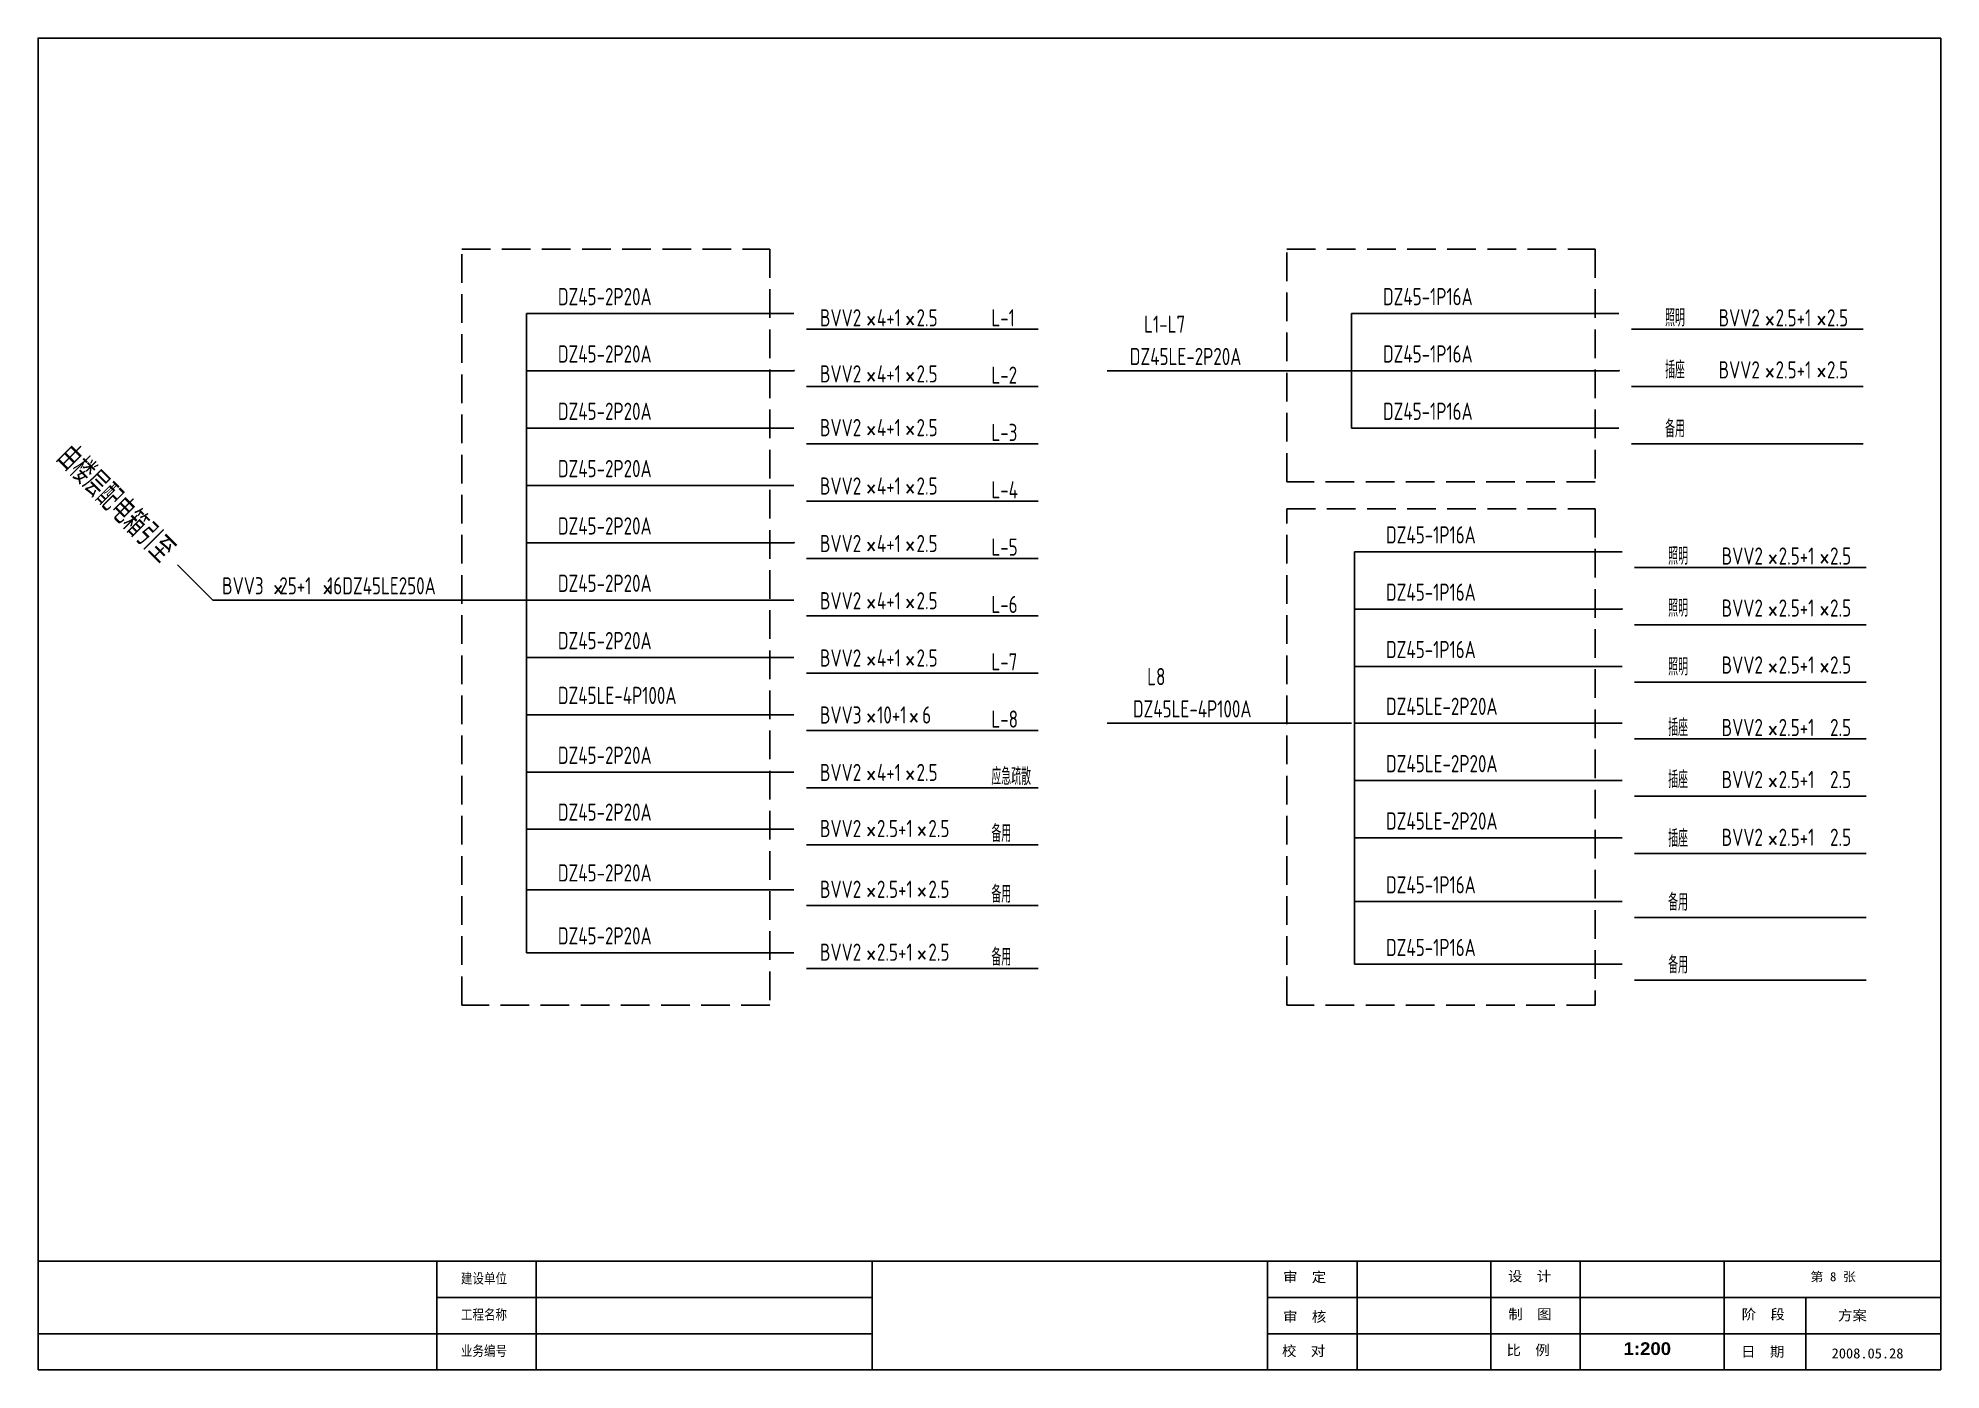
# Model space of a CAD drawing. Extents: x 1487452 to 1619693, y 165319 to 350168.
# Drawn here: x 1586504 to 1619693, y 165319 to 188551 of the extents above; entities that cross this region are included whole.
import ezdxf
from ezdxf.enums import TextEntityAlignment as Align

# ---------------------------------------------------------------- set-up
doc = ezdxf.new("R2010")
doc.units = 0
doc.header["$LTSCALE"] = 1000
doc.header["$MEASUREMENT"] = 0
doc.linetypes.add('虚线', pattern=[0.7, 0.5, -0.2])
doc.layers.get('0').update_dxf_attribs({"linetype": 'CONTINUOUS'})
for name, color, linetype in [('G', 4, 'CONTINUOUS'), ('断路器', 5, 'CONTINUOUS'), ('标注', 3, 'CONTINUOUS'), ('电线', 6, 'CONTINUOUS'), ('细线', 1, 'CONTINUOUS')]:
    doc.layers.add(name, color=color, linetype=linetype)
doc.styles.add('SANSSERIFBOLD', font='sasb____.pfb')
doc.styles.add('SX国标CP-GBC', font='isocp.shx', dxfattribs={"width": 0.9, "bigfont": 'gbcbig.shx'})
doc.styles.add('SX罗S单划GBC', font='romans.shx', dxfattribs={"width": 0.9, "bigfont": 'gbcbig.shx'})
doc.styles.add('黑体', font='SIMHEI.TTF')

msp = doc.modelspace()

# ---------------------------------------------------------------- texts
at = {"color": 2}
for s, height, style, width, p in [('建设单位', 176.63, '黑体', 0.834707, (1593879, 166774.7)), ('审  定', 176.63, '黑体', 1.043383, (1608218.1, 166798.7)), ('设  计', 176.63, '黑体', 1.043383, (1612140.9, 166811.9)), ('第 8 张', 158.97, '黑体', 1.043383, (1617417.5, 166818.7)), ('工程名称', 176.63, '黑体', 0.834707, (1593879, 166142.5)), ('审  核', 176.63, '黑体', 1.043383, (1608218.1, 166106.4)), ('制  图', 176.63, '黑体', 1.043383, (1612146.8, 166150.7)), ('阶  段', 176.63, '黑体', 1.043383, (1616216.6, 166147.8)), ('方案', 176.63, '黑体', 1.043383, (1617897.9, 166129)), ('业务编号', 176.63, '黑体', 0.834707, (1593879, 165510.4)), ('校  对', 176.63, '黑体', 1.043383, (1608199.8, 165508.7)), ('比  例', 176.63, '黑体', 1.043383, (1612115.6, 165523.5)), ('1:200', 221.82, 'SANSSERIFBOLD', 1.043383, (1614157.9, 165512.5)), ('日  期', 176.63, '黑体', 1.043383, (1616206.5, 165495.8)), ('2008.05.28', 176.63, '黑体', 1.043383, (1617785.8, 165466.6))]:
    msp.add_text(s, height=height, dxfattribs=dict(at, style=style, width=width)).set_placement(p, align=Align.BOTTOM_LEFT)
at = {"layer": '标注', "style": 'SX国标CP-GBC', "width": 0.8}
for s, p in [('DZ45-2P20A', (1595569.9, 183890.7)), ('DZ45-1P16A', (1609960.4, 183890.7)), ('BVV2  4+1  2.5', (1600141.1, 183521.4)), ('L-1', (1603130.6, 183521.4)), ('L1-L7', (1605795, 183409.5)), ('照明', (1614881.6, 183521.4)), ('BVV2  2.5+1  2.5', (1615814.7, 183521.4)), ('DZ45-2P20A', (1595569.9, 182890.7)), ('DZ45LE-2P20A', (1605545.4, 182846.4)), ('DZ45-1P16A', (1609960.4, 182890.7)), ('插座', (1614881.6, 182613.8)), ('BVV2  2.5+1  2.5', (1615814.7, 182613.8)), ('BVV2  4+1  2.5', (1600141.1, 182543.4)), ('L-2', (1603130.6, 182521.4)), ('DZ45-2P20A', (1595569.9, 181890.7)), ('BVV2  4+1  2.5', (1600141.1, 181606.1)), ('DZ45-1P16A', (1609960.4, 181890.7)), ('备用', (1614881.6, 181588.2)), ('L-3', (1603130.6, 181521.4)), ('DZ45-2P20A', (1595569.9, 180890.7)), ('BVV2  4+1  2.5', (1600141.1, 180587.3)), ('L-4', (1603130.6, 180521.4)), ('DZ45-2P20A', (1595569.9, 179890.7)), ('BVV2  4+1  2.5', (1600141.1, 179584.2)), ('DZ45-1P16A', (1610013.9, 179735.1)), ('L-5', (1603130.6, 179521.4)), ('照明', (1614935.1, 179365.9)), ('BVV2  2.5+1  2.5', (1615868.2, 179365.9)), ('BVV3  25+1  16DZ45LE250A', (1589714, 178846.4)), ('DZ45-2P20A', (1595569.9, 178890.7)), ('DZ45-1P16A', (1610013.9, 178735.1)), ('BVV2  4+1  2.5', (1600141.1, 178585.8)), ('L-6', (1603130.6, 178521.4)), ('照明', (1614935.1, 178458.2)), ('BVV2  2.5+1  2.5', (1615868.2, 178458.2)), ('DZ45-2P20A', (1595569.9, 177890.7)), ('DZ45-1P16A', (1610013.9, 177735.1)), ('BVV2  4+1  2.5', (1600141.1, 177587.4)), ('L-7', (1603130.6, 177521.4)), ('L8', (1605848.5, 177263.1)), ('照明', (1614935.1, 177432.7)), ('BVV2  2.5+1  2.5', (1615868.2, 177465.7)), ('DZ45LE-4P100A', (1595569.9, 176934.3)), ('DZ45LE-4P100A', (1605598.9, 176699.9)), ('DZ45LE-2P20A', (1610013.9, 176744.2)), ('BVV3  10+1  6', (1600141.1, 176593.4)), ('L-8', (1603130.6, 176521.4)), ('插座', (1614935.1, 176375)), ('BVV2  2.5+1  2.5', (1615868.2, 176375)), ('DZ45-2P20A', (1595569.9, 175890.7)), ('DZ45LE-2P20A', (1610013.9, 175744.2)), ('BVV2  4+1  2.5', (1600141.1, 175590.6)), ('应急疏散', (1603130.6, 175521.4)), ('插座', (1614935.1, 175467.3)), ('BVV2  2.5+1  2.5', (1615868.2, 175467.3)), ('DZ45-2P20A', (1595569.9, 174898.2)), ('BVV2  2.5+1  2.5', (1600141.1, 174612.6)), ('DZ45LE-2P20A', (1610013.9, 174744.2)), ('备用', (1603130.6, 174528.9)), ('插座', (1614935.1, 174441.8)), ('BVV2  2.5+1  2.5', (1615868.2, 174459.7)), ('DZ45-2P20A', (1595569.9, 173838.8)), ('DZ45-1P16A', (1610013.9, 173631.4)), ('BVV2  2.5+1  2.5', (1600141.1, 173553.2)), ('备用', (1603130.6, 173469.6)), ('备用', (1614935.1, 173328.9)), ('DZ45-2P20A', (1595569.9, 172741)), ('BVV2  2.5+1  2.5', (1600141.1, 172455.4)), ('备用', (1603130.6, 172371.7)), ('DZ45-1P16A', (1610013.9, 172538.2)), ('备用', (1614935.1, 172235.7))]:
    msp.add_text(s, height=300, dxfattribs=at).set_placement(p)
at = {"layer": '标注', "style": 'SX罗S单划GBC'}
msp.add_text('由楼层配电箱引至', height=450, rotation=315, dxfattribs=at).set_placement((1588778.3, 179520.7), align=Align.MIDDLE_RIGHT)

# ---------------------------------------------------------------- blocks, each defined once
blk = doc.blocks.new('JTRSGHFDS')
at = {"layer": 'G', "color": 3, "ltscale": 0.4}
for p, q in [((1518543, 210970), (1518310, 210671)), ((1518310, 210970), (1518543, 210671))]:
    blk.add_line(p, q, dxfattribs=at)

# ---------------------------------------------------------------- linework, layer by layer
at = {"color": 7}
for p in [(1619692.7, 188551), (1586503.6, 165318.6)]:
    msp.add_line(p, (1619692.7, 165318.6), dxfattribs=at)
at = {"color": 4}
for p, q in [((1586503.6, 167215.2), (1619692.7, 167215.2)), ((1593458.3, 167215.2), (1593458.3, 165318.6)), ((1595189.3, 167215.2), (1595189.3, 165318.6)), ((1601053.7, 167215.2), (1601053.7, 165318.6)), ((1607948.6, 167215.2), (1607948.6, 165318.6)), ((1609509.1, 167215.2), (1609509.1, 165318.6)), ((1611840.6, 167215.2), (1611840.6, 165318.6)), ((1613401.1, 167215.2), (1613401.1, 165318.6)), ((1615912.1, 167215.2), (1615912.1, 165318.6)), ((1593458.3, 166583), (1601053.7, 166583)), ((1607948.6, 166583), (1619692.7, 166583)), ((1617334.1, 166583), (1617334.1, 165318.6)), ((1586503.6, 165950.8), (1601053.7, 165950.8)), ((1607948.6, 165950.8), (1619692.7, 165950.8))]:
    msp.add_line(p, q, dxfattribs=at)
at = {"color": 7}
msp.add_lwpolyline([(1586503.6, 165318.6), (1586503.6, 188551), (1619692.7, 188551)], dxfattribs=at)
at = {"layer": '断路器'}
for p in [(1599686.6, 182746.4), (1614077.1, 182746.4), (1599686.6, 179746.4), (1614130.6, 178590.8)]:
    msp.add_point(p, dxfattribs=at)
at = {"layer": '电线'}
for p, q in [((1595021.5, 172596.7), (1595021.5, 183746.4)), ((1599686.6, 183746.4), (1595021.5, 183746.4)), ((1609412.1, 181746.4), (1609412.1, 183746.4)), ((1614077.1, 183746.4), (1609412.1, 183746.4)), ((1599904.9, 183470.9), (1603945.1, 183470.9)), ((1614295.5, 183470.9), (1618335.6, 183470.9)), ((1599686.6, 182746.4), (1595021.5, 182746.4)), ((1609412.1, 182746.4), (1605149.5, 182746.4)), ((1614077.1, 182746.4), (1609412.1, 182746.4)), ((1599904.9, 182470.9), (1603945.1, 182470.9)), ((1614295.5, 182470.9), (1618335.6, 182470.9)), ((1599686.6, 181746.4), (1595021.5, 181746.4)), ((1614077.1, 181746.4), (1609412.1, 181746.4)), ((1599904.9, 181470.9), (1603945.1, 181470.9)), ((1614295.5, 181470.9), (1618335.6, 181470.9)), ((1599686.6, 180746.4), (1595021.5, 180746.4)), ((1599904.9, 180470.9), (1603945.1, 180470.9)), ((1599686.6, 179746.4), (1595021.5, 179746.4)), ((1609465.6, 172393.9), (1609465.6, 179590.8)), ((1614130.6, 179590.8), (1609465.6, 179590.8)), ((1589552.7, 178746.4), (1588935.5, 179363.6)), ((1599904.9, 179470.9), (1603945.1, 179470.9)), ((1614349, 179315.4), (1618389.1, 179315.4)), ((1594419.7, 178746.4), (1589552.7, 178746.4)), ((1594419.7, 178746.4), (1595021.5, 178746.4)), ((1599686.6, 178746.4), (1595021.5, 178746.4)), ((1614130.6, 178590.8), (1609465.6, 178590.8)), ((1599904.9, 178470.9), (1603945.1, 178470.9)), ((1614349, 178315.4), (1618389.1, 178315.4)), ((1599686.6, 177746.4), (1595021.5, 177746.4)), ((1614130.6, 177590.8), (1609465.6, 177590.8)), ((1599904.9, 177470.9), (1603945.1, 177470.9)), ((1614349, 177315.4), (1618389.1, 177315.4)), ((1599686.6, 176746.4), (1595021.5, 176746.4)), ((1609412.1, 176599.9), (1605149.5, 176599.9)), ((1614130.6, 176599.9), (1609465.6, 176599.9)), ((1599904.9, 176470.9), (1603945.1, 176470.9)), ((1614349, 176324.5), (1618389.1, 176324.5)), ((1599686.6, 175746.4), (1595021.5, 175746.4)), ((1614130.6, 175599.9), (1609465.6, 175599.9)), ((1599904.9, 175470.9), (1603945.1, 175470.9)), ((1614349, 175324.5), (1618389.1, 175324.5)), ((1599686.6, 174753.9), (1595021.5, 174753.9)), ((1614130.6, 174599.9), (1609465.6, 174599.9)), ((1599904.9, 174478.4), (1603945.1, 174478.4)), ((1614349, 174324.5), (1618389.1, 174324.5)), ((1599686.6, 173694.5), (1595021.5, 173694.5)), ((1599904.9, 173419.1), (1603945.1, 173419.1)), ((1614130.6, 173487.1), (1609465.6, 173487.1)), ((1614349, 173211.6), (1618389.1, 173211.6)), ((1599686.6, 172596.7), (1595021.5, 172596.7)), ((1599904.9, 172321.2), (1603945.1, 172321.2)), ((1614130.6, 172393.9), (1609465.6, 172393.9)), ((1614349, 172118.4), (1618389.1, 172118.4))]:
    msp.add_line(p, q, dxfattribs=at)
at = {"layer": '电线', "color": 7}
msp.add_lwpolyline([(1589171.2, 179127.9, 0, 166.7, 0), (1589014, 179285, 0, 0, 0), (1588935.5, 179363.6, 0, 0, 0)], format="xyseb", dxfattribs=at)
at = {"layer": '细线', "linetype": '虚线'}
for points in [[(1599269.7, 171683.3), (1593892.2, 171683.3), (1593892.2, 184869.8), (1599269.7, 184869.8)], [(1613660.2, 180812.8), (1608282.7, 180812.8), (1608282.7, 184869.8), (1613660.2, 184869.8)], [(1613660.2, 171683.3), (1608282.7, 171683.3), (1608282.7, 180340), (1613660.2, 180340)]]:
    msp.add_lwpolyline(points, close=True, dxfattribs=at)

# ---------------------------------------------------------------- block references
at = {"layer": 'G', "color": 4, "xscale": 0.5, "yscale": 0.5, "zscale": 0.5}
for p in [(841819.1, 78208.2), (842499.8, 78213.2), (857492.7, 78208.2), (858395.8, 78213.2), (841819.1, 77230.2), (842499.8, 77235.1), (857492.7, 77300.5), (858395.8, 77305.5), (841819.1, 76292.9), (842499.8, 76297.8), (841819.1, 75274.1), (842499.8, 75279), (841819.1, 74271), (842499.8, 74276), (857546.2, 74052.7), (858449.3, 74057.6), (831480.3, 73518.1), (832336.7, 73518.1), (841819.1, 73272.6), (842499.8, 73277.6), (857546.2, 73145), (858449.3, 73150), (841819.1, 72274.2), (842499.8, 72279.2), (857546.2, 72152.5), (858449.3, 72157.4), (841819.1, 71280.2), (842565.8, 71285.1), (857546.2, 71061.8), (841819.1, 70277.4), (842499.8, 70282.3), (857546.2, 70154.1), (841819.1, 69299.3), (842707.4, 69304.3), (857546.2, 69146.5), (841819.1, 68240), (842707.4, 68245), (841819.1, 67142.1), (842707.4, 67147.1)]:
    msp.add_blockref('JTRSGHFDS', p, dxfattribs=at)

msp.set_redraw_order([(e.dxf.handle, doc.entitydb.next_handle()) for e in msp.query("TEXT MTEXT ATTDEF DIMENSION ARC_DIMENSION")])  # texts and dimensions are drawn at this point

doc.saveas('drawing.dxf')
